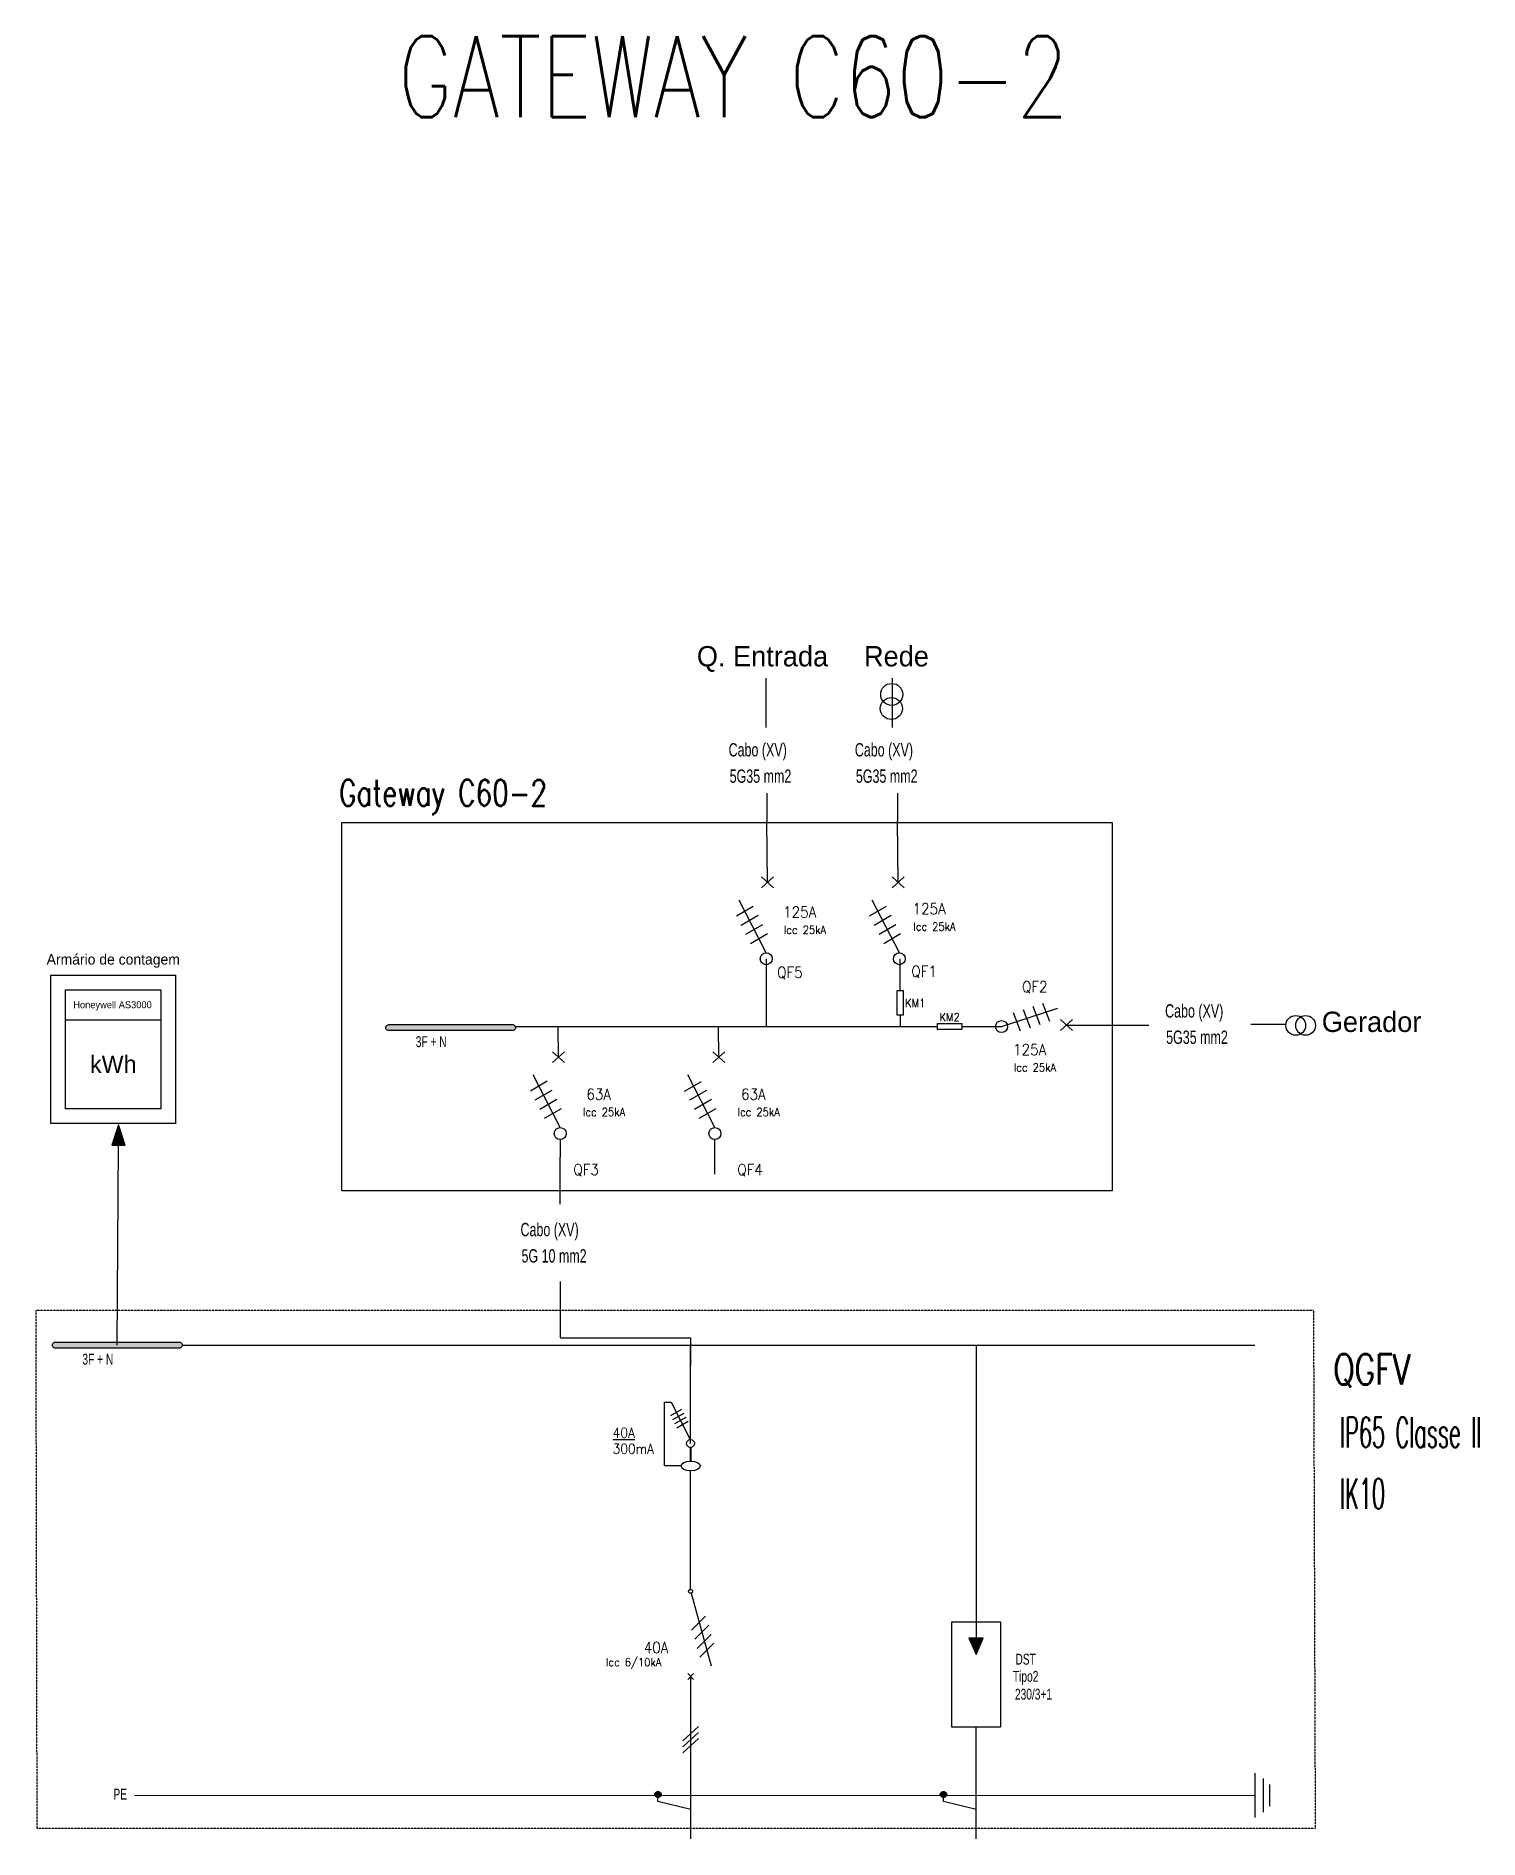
# Model space of a CAD drawing. Header units: millimetres. Extents: x 75320 to 3731865, y 19394 to 539720.
# Drawn here: x 82080 to 153173, y 216699 to 305500 of the extents above; entities that cross this region are included whole.
import ezdxf
from ezdxf.enums import TextEntityAlignment as Align

# ---------------------------------------------------------------- set-up
doc = ezdxf.new("R2010")
doc.units = ezdxf.units.MM
doc.linetypes.add('RDASHED', pattern=[2.38125, 1.5875, -0.79375])
for name, color, linetype in [('326', 7, 'Continuous'), ('Z_entity', 7, 'Continuous'), ('Z_solid', 96, 'Continuous'), ('Z_text', 7, 'Continuous')]:
    doc.layers.add(name, color=color, linetype=linetype)
doc.styles.add('QTNBCJ+TT111t00', font='', dxfattribs={"height": 0.2})
doc.styles.add('ROMANS', font='ROMANS.shx', dxfattribs={"width": 0.9, "height": 238.125})
doc.styles.get("Standard").update_dxf_attribs({"font": 'bahnschrift.ttf'})
doc.styles.get('QTNBCJ+TT111t00').set_extended_font_data('T T 1 1 1t 0 0')

msp = doc.modelspace()

# ---------------------------------------------------------------- texts
at = {"lineweight": -3, "style": 'ROMANS'}
for s, height, width, p in [('GATEWAY C60-2', 4000, 0.75, (99911, 301500)), ('Gateway C60-2', 1276.07, 0.75, (97007, 267583)), ('QGFV', 1500, 0.75, (145989, 239075)), ('IP65 Classe II', 1500, 0.5, (146327, 235975)), ('IK10', 1500, 0.5, (146327, 232955))]:
    msp.add_text(s, height=height, dxfattribs=dict(at, width=width)).set_placement(p)
at = {"linetype": 'RDASHED', "char_height": 1000, "attachment_point": 1}
for s, insert in [('Q. Entrada', (114639, 275453)), ('Rede', (122875, 275453)), ('Gerador', (145430, 257447))]:
    msp.add_mtext_dynamic_manual_height_columns(s, width=9281.84, gutter_width=12.5, heights=[1020], dxfattribs=dict(at, insert=insert))
at = {"width": 7000.41, "attachment_point": 5}
for s, insert, char_height in [('\\pxqc;Armário de contagem', (85885, 259946), 513.54), ('\\pxqc;kWh', (85885, 254857), 855.9)]:
    msp.add_mtext(s, dxfattribs=dict(at, insert=insert, char_height=char_height))
at = {"insert": (85847, 257736), "char_height": 342.36, "attachment_point": 5}
msp.add_mtext_dynamic_manual_height_columns('Honeywell AS3000', width=4700.99, gutter_width=713, heights=[0], dxfattribs=at)
at = {"layer": '326', "linetype": 'Continuous', "style": 'ROMANS', "width": 0.9}
for s, p in [('125A', (119705, 262082)), ('125A', (126085, 262242)), ('QF5', (119224, 259107)), ('QF1', (125834, 259157)), ('QF2', (131289, 258402)), ('125A', (131037, 255306)), ('63A', (109804, 253110)), ('63A', (117424, 253110)), ('QF3', (109182, 249395)), ('QF4', (117262, 249395)), ('40A', (112629, 225856))]:
    msp.add_text(s, height=543.5, dxfattribs=at).set_placement(p, align=Align.CENTER)
for s, p in [('Icc 25kA', (118926, 261475)), ('Icc 25kA', (125306, 261635)), ('KM1', (124896, 257875)), ('KM2', (126590, 257180)), ('Icc 25kA', (130258, 254700)), ('Icc 25kA', (109025, 252504)), ('Icc 25kA', (116645, 252504)), ('Icc 6/10kA', (110161, 225405))]:
    msp.add_text(s, height=400, dxfattribs=at).set_placement(p, align=Align.MIDDLE_LEFT)
for s, p in [('%%U40A', (110492, 236463)), ('300mA', (110492, 235673))]:
    msp.add_text(s, height=487.9, dxfattribs=at).set_placement(p)
at = {"layer": 'Z_text', "color": 0, "style": 'QTNBCJ+TT111t00', "width": 0.7}
for s, height, p in [('Cabo (XV)', 656.2, (116203, 270017)), ('Cabo (XV)', 656.2, (122423, 270017)), ('5G35 mm2', 656.2, (116254, 268720)), ('5G35 mm2', 656.2, (122474, 268720)), ('Cabo (XV)', 656.2, (137710, 257157)), ('3F + N', 536.3, (100788, 255700)), ('5G35 mm2', 656.2, (137761, 255860)), ('Cabo (XV)', 656.2, (105950, 246387)), ('5G 10 mm2', 656.2, (106000, 245090)), ('3F + N', 536.3, (84362, 240061)), ('DST', 536.3, (130335, 225285)), ('Tipo2', 536.3, (130211, 224440)), ('230/3+1', 536.3, (130310, 223560)), ('PE', 536.3, (85892, 218637))]:
    msp.add_text(s, height=height, rotation=0.00055, dxfattribs=at).set_placement(p)

# ---------------------------------------------------------------- hatches: boundary and pattern name
h = msp.add_hatch(color=256)
h.dxf.hatch_style = 1
h.paths.add_polyline_path([(105720, 256664), (105717, 256689), (105706, 256713), (105691, 256736), (105670, 256756), (105646, 256773), (105619, 256786), (105590, 256795), (105560, 256798), (99473, 256798), (99439, 256795), (99407, 256786), (99377, 256773), (99352, 256756), (99330, 256736), (99314, 256713), (99304, 256689), (99300, 256664), (99304, 256636), (99314, 256610), (99330, 256587), (99352, 256568), (99377, 256552), (99407, 256541), (99439, 256534), (99473, 256531), (105560, 256531), (105590, 256534), (105619, 256541), (105646, 256552), (105670, 256568), (105691, 256587), (105706, 256610), (105717, 256636)])
h = msp.add_hatch(color=256)
h.dxf.hatch_style = 1
h.paths.add_polyline_path([(86141, 251873), (85819, 250875), (86463, 250875)])
h = msp.add_hatch(color=256)
h.dxf.hatch_style = 1
h.paths.add_polyline_path([(89294, 241025), (89290, 241050), (89280, 241074), (89264, 241097), (89244, 241117), (89220, 241134), (89193, 241147), (89164, 241156), (89134, 241159), (83047, 241159), (83013, 241156), (82980, 241147), (82951, 241134), (82925, 241117), (82904, 241097), (82888, 241074), (82877, 241050), (82874, 241025), (82877, 240997), (82888, 240971), (82904, 240948), (82925, 240929), (82951, 240913), (82980, 240902), (83013, 240895), (83047, 240892), (89134, 240892), (89164, 240895), (89193, 240902), (89220, 240913), (89244, 240929), (89264, 240948), (89280, 240971), (89290, 240997)])
at = {"layer": 'Z_solid'}
for points in [[(128407, 225785), (128753, 226584), (128047, 226584)], [(112883, 218888), (112880, 218859), (112871, 218832), (112857, 218807), (112838, 218785), (112815, 218767), (112788, 218753), (112757, 218745), (112723, 218742), (112690, 218745), (112659, 218753), (112632, 218767), (112608, 218785), (112589, 218807), (112575, 218832), (112566, 218859), (112563, 218888), (112566, 218917), (112575, 218945), (112589, 218970), (112608, 218991), (112632, 219009), (112659, 219023), (112690, 219032), (112723, 219035), (112757, 219032), (112788, 219023), (112815, 219009), (112838, 218991), (112857, 218970), (112871, 218945), (112880, 218917)], [(126948, 218888), (126945, 218859), (126936, 218831), (126922, 218806), (126903, 218785), (126880, 218767), (126853, 218753), (126822, 218744), (126788, 218741), (126755, 218744), (126724, 218753), (126697, 218767), (126673, 218785), (126654, 218806), (126640, 218831), (126631, 218859), (126628, 218888), (126631, 218917), (126640, 218945), (126654, 218969), (126673, 218991), (126697, 219009), (126724, 219023), (126755, 219031), (126788, 219034), (126822, 219031), (126853, 219023), (126880, 219009), (126903, 218991), (126922, 218969), (126936, 218945), (126945, 218917)]]:
    msp.add_hatch(color=0, dxfattribs=at).paths.add_polyline_path(points)

# ---------------------------------------------------------------- linework, layer by layer
for p, q in [((118045, 273868), (118045, 271443)), ((124265, 273868), (124265, 271443)), ((118090, 268205), (118090, 266827)), ((124525, 268205), (124525, 266827)), ((118119, 263817), (118090, 266827)), ((124554, 263817), (124525, 266827)), ((117827, 264086), (118410, 263547)), ((117827, 263547), (118410, 264086)), ((124262, 264086), (124845, 263547)), ((124262, 263547), (124845, 264086)), ((116589, 262160), (117420, 262643)), ((116822, 261709), (117653, 262192)), ((123149, 262160), (123980, 262643)), ((123382, 261709), (124213, 262192)), ((117055, 261257), (117886, 261741)), ((117287, 260806), (118119, 261289)), ((123615, 261257), (124446, 261741)), ((123847, 260806), (124679, 261289)), ((130710, 257556), (131053, 256657)), ((131193, 257713), (131535, 256814)), ((131675, 257870), (132018, 256971)), ((107825, 255207), (107811, 256712)), ((115725, 255207), (115711, 256712)), ((130227, 257398), (130570, 256500)), ((132560, 257058), (133144, 256520)), ((132560, 256520), (133144, 257058)), ((107533, 255476), (108117, 254937)), ((107533, 254937), (108117, 255476)), ((115433, 255476), (116017, 254937)), ((115433, 254937), (116017, 255476)), ((106439, 253550), (107270, 254033)), ((114030, 253530), (114862, 254013)), ((106672, 253099), (107503, 253582)), ((106905, 252647), (107736, 253131)), ((114292, 253099), (115123, 253582)), ((114525, 252647), (115356, 253131)), ((107138, 252196), (107969, 252679)), ((114758, 252196), (115589, 252679)), ((107905, 251149), (107905, 250277)), ((115505, 251149), (115505, 249450)), ((89294, 241025), (142132, 241016)), ((114326, 236176), (114326, 240998)), ((128400, 241014), (128400, 235657)), ((113359, 237557), (113906, 237872)), ((113459, 237356), (114006, 237671)), ((113559, 237155), (114106, 237470)), ((113658, 236954), (114205, 237269)), ((114334, 235981), (114334, 235311)), ((128400, 235657), (128400, 227396))]:
    msp.add_line(p, q)
at = {"color": 0, "linetype": 'ByBlock'}
for p, q in [((114326, 238212), (114326, 240998)), ((114326, 235311), (114326, 235981)), ((114326, 228990), (114326, 234830)), ((114352, 228800), (115346, 225221)), ((115059, 227670), (114369, 226980)), ((115229, 227221), (114539, 226532)), ((115344, 226774), (114655, 226084)), ((115474, 226350), (114784, 225660)), ((114480, 224554), (114190, 224844)), ((114190, 224554), (114480, 224844)), ((114335, 216699), (114335, 224699)), ((128400, 216699), (128400, 222198))]:
    msp.add_line(p, q, dxfattribs=at)
for points in [[(97140, 266765), (135100, 266765), (135100, 248617), (97140, 248617)], [(82812, 259241), (88957, 259241), (88957, 251945), (82812, 251945)], [(83535, 258518), (88235, 258518), (88235, 252668), (83535, 252668)], [(124515, 257275), (124515, 258485), (124805, 258485), (124805, 257275)], [(83535, 257045), (88235, 257045), (88235, 252668), (83535, 252668)], [(126490, 256860), (127700, 256860), (127700, 256570), (126490, 256570)], [(85819, 250875), (86463, 250875), (86141, 251873)], [(127205, 227396), (129595, 227396), (129595, 222198), (127205, 222198)]]:
    msp.add_lwpolyline(points, close=True)
for points in [[(118055, 260347), (116719, 262938)], [(124615, 260347), (123279, 262938)], [(118055, 260053), (118055, 256705)], [(124660, 258485), (124650, 260050)], [(129650, 256715), (132422, 257616)], [(105670, 256712), (126490, 256712)], [(124660, 257270), (124655, 256712)], [(127700, 256715), (129650, 256715)], [(132852, 256789), (136900, 256789)], [(141940, 256830), (143680, 256830)], [(107905, 251737), (106569, 254328)], [(115525, 251737), (114189, 254328)], [(86085, 241025), (86141, 250875)], [(107905, 247965), (107905, 250277)], [(107916, 241385), (107916, 244156)], [(107916, 241385), (114326, 241385)], [(114326, 241385), (114326, 240019)], [(113860, 235072), (113039, 235072), (113039, 238212), (113370, 238212), (114307, 236371)]]:
    msp.add_lwpolyline(points)
at = {"linetype": 'RDASHED'}
msp.add_lwpolyline([(82080, 242745), (145020, 242745), (145105, 217215), (82135, 217215)], close=True, dxfattribs=at)
for centre, radius in [((124241, 273069), 544), ((124221, 272379), 544), ((118055, 260053), 294), ((124615, 260053), 294), ((129650, 256715), 294), ((144145, 256771), 487), ((144632, 256771), 487), ((107905, 251443), 294), ((115525, 251443), 294), ((114326, 236176), 195)]:
    msp.add_circle(centre, radius)
at = {"color": 0, "linetype": 'ByBlock'}
msp.add_circle((114328, 228894), 96.6, dxfattribs=at)
msp.add_ellipse((114332, 235071), major_axis=(471, 0), ratio=0.510093)
at = {"layer": 'Z_entity', "color": 7}
for points in [[(105720, 256664), (105717, 256689), (105706, 256713), (105691, 256736), (105670, 256756), (105646, 256773), (105619, 256786), (105590, 256795), (105560, 256798), (99473, 256798), (99439, 256795), (99407, 256786), (99377, 256773), (99352, 256756), (99330, 256736), (99314, 256713), (99304, 256689), (99300, 256664), (99300, 256664), (99304, 256636), (99314, 256610), (99330, 256587), (99352, 256568), (99377, 256552), (99407, 256541), (99439, 256534), (99473, 256531), (105560, 256531), (105590, 256534), (105619, 256541), (105646, 256552), (105670, 256568), (105691, 256587), (105706, 256610), (105717, 256636), (105720, 256664), (105720, 256664)], [(89294, 241025), (89290, 241050), (89280, 241074), (89264, 241097), (89244, 241117), (89220, 241134), (89193, 241147), (89164, 241156), (89134, 241159), (83047, 241159), (83013, 241156), (82980, 241147), (82951, 241134), (82925, 241117), (82904, 241097), (82888, 241074), (82877, 241050), (82874, 241025), (82874, 241025), (82877, 240997), (82888, 240971), (82904, 240948), (82925, 240929), (82951, 240913), (82980, 240902), (83013, 240895), (83047, 240892), (89134, 240892), (89164, 240895), (89193, 240902), (89220, 240913), (89244, 240929), (89264, 240948), (89280, 240971), (89290, 240997), (89294, 241025), (89294, 241025)], [(128407, 225785), (128753, 226584), (128047, 226584), (128407, 225785)], [(112883, 218888), (112880, 218859), (112871, 218832), (112857, 218807), (112838, 218785), (112815, 218767), (112788, 218753), (112757, 218745), (112723, 218742), (112690, 218745), (112659, 218753), (112632, 218767), (112608, 218785), (112589, 218807), (112575, 218832), (112566, 218859), (112563, 218888), (112566, 218917), (112575, 218945), (112589, 218970), (112608, 218991), (112632, 219009), (112659, 219023), (112690, 219032), (112723, 219035), (112757, 219032), (112788, 219023), (112815, 219009), (112838, 218991), (112857, 218970), (112871, 218945), (112880, 218917), (112883, 218888), (112883, 218888)], [(126948, 218888), (126945, 218859), (126936, 218831), (126922, 218806), (126903, 218785), (126880, 218767), (126853, 218753), (126822, 218744), (126788, 218741), (126755, 218744), (126724, 218753), (126697, 218767), (126673, 218785), (126654, 218806), (126640, 218831), (126631, 218859), (126628, 218888), (126631, 218917), (126640, 218945), (126654, 218969), (126673, 218991), (126697, 219009), (126724, 219023), (126755, 219031), (126788, 219034), (126822, 219031), (126853, 219023), (126880, 219009), (126903, 218991), (126922, 218969), (126936, 218945), (126945, 218917), (126948, 218888), (126948, 218888)]]:
    msp.add_lwpolyline(points, dxfattribs=at)
at = {"layer": 'Z_entity', "color": 0}
for points in [[(105560, 256798), (99473, 256798)], [(99473, 256531), (105560, 256531)], [(89134, 241159), (83047, 241159)], [(83047, 240892), (89134, 240892)], [(128400, 227396), (128400, 226584)], [(113949, 221526), (114721, 222245)], [(113949, 221232), (114721, 221938)], [(113949, 220939), (114721, 221645)], [(142132, 219939), (142132, 217755)], [(142537, 219673), (142537, 218021)], [(142856, 219380), (142856, 218314)], [(86929, 218844), (142132, 218847)], [(112723, 218542), (112723, 218888)], [(114335, 218156), (112723, 218542)], [(126788, 218542), (126788, 218888)], [(128400, 218155), (126788, 218542)]]:
    msp.add_lwpolyline(points, dxfattribs=at)

msp.set_redraw_order([(e.dxf.handle, doc.entitydb.next_handle()) for e in msp.query("TEXT MTEXT ATTDEF DIMENSION ARC_DIMENSION")])  # texts and dimensions are drawn at this point

doc.saveas('drawing.dxf')
